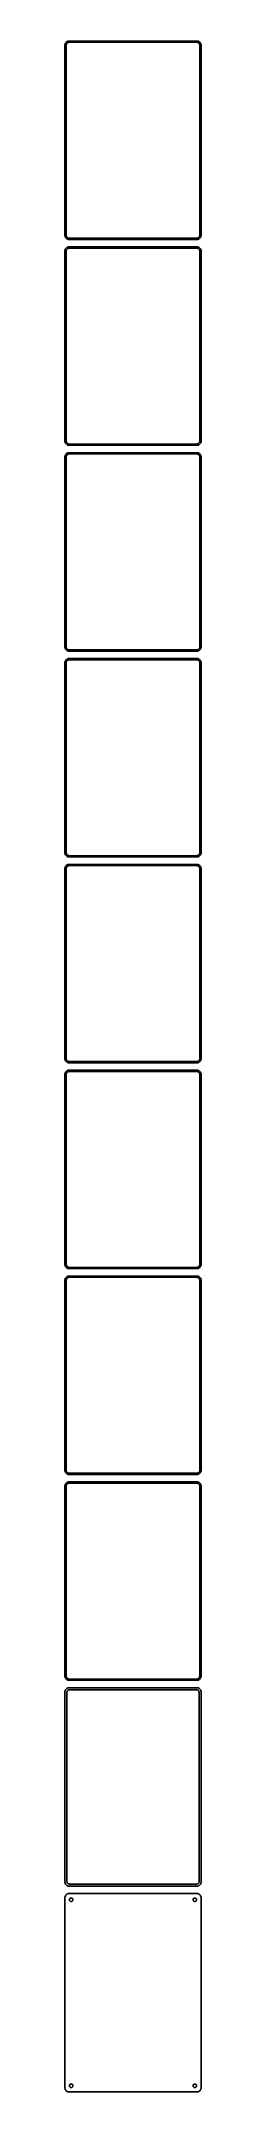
# Model space of a CAD drawing. Header units: metres. Extents: x -82 to 82, y 2370 to 4851.
import ezdxf

# ---------------------------------------------------------------- set-up
doc = ezdxf.new("R2010")
doc.units = ezdxf.units.M

msp = doc.modelspace()

# ---------------------------------------------------------------- linework, layer by layer
for p, q in [((-82.4606, 4846.63), (-82.5, 4846)), ((-82.5, 4846), (-82.5, 4616)), ((-82.3429, 4847.24), (-82.4606, 4846.63)), ((-82.1489, 4847.84), (-82.3429, 4847.24)), ((-81.8815, 4848.41), (-82.1489, 4847.84)), ((-81.5451, 4848.94), (-81.8815, 4848.41)), ((-81.1448, 4849.42), (-81.5451, 4848.94)), ((-80.6871, 4849.85), (-81.1448, 4849.42)), ((-81, 4845.5), (-80.9685, 4846)), ((-81, 4616.5), (-81, 4845.5)), ((-80.9685, 4846), (-80.8743, 4846.49)), ((-80.8743, 4846.49), (-80.7191, 4846.97)), ((-80.7191, 4846.97), (-80.5052, 4847.43)), ((-80.1791, 4850.22), (-80.6871, 4849.85)), ((-80.5052, 4847.43), (-80.2361, 4847.85)), ((-80.2361, 4847.85), (-79.9159, 4848.24)), ((-79.6289, 4850.52), (-80.1791, 4850.22)), ((-79.9159, 4848.24), (-79.5497, 4848.58)), ((-79.0451, 4850.76), (-79.6289, 4850.52)), ((-79.5497, 4848.58), (-79.1433, 4848.88)), ((-79.1433, 4848.88), (-78.7031, 4849.12)), ((-78.4369, 4850.91), (-79.0451, 4850.76)), ((-78.7031, 4849.12), (-78.2361, 4849.3)), ((-77.8139, 4850.99), (-78.4369, 4850.91)), ((-78.2361, 4849.3), (-77.7495, 4849.43)), ((77.8139, 4850.99), (-77.8139, 4850.99)), ((-77.7495, 4849.43), (-77.2512, 4849.49)), ((-77.2512, 4849.49), (77.2512, 4849.49)), ((77.2512, 4849.49), (77.7495, 4849.43)), ((77.7495, 4849.43), (78.2361, 4849.3)), ((78.4369, 4850.91), (77.8139, 4850.99)), ((78.2361, 4849.3), (78.7031, 4849.12)), ((79.0451, 4850.76), (78.4369, 4850.91)), ((78.7031, 4849.12), (79.1433, 4848.88)), ((79.6289, 4850.52), (79.0451, 4850.76)), ((79.1433, 4848.88), (79.5497, 4848.58)), ((79.5497, 4848.58), (79.9159, 4848.24)), ((80.1791, 4850.22), (79.6289, 4850.52)), ((79.9159, 4848.24), (80.2361, 4847.85)), ((80.6871, 4849.85), (80.1791, 4850.22)), ((80.2361, 4847.85), (80.5052, 4847.43)), ((80.5052, 4847.43), (80.7191, 4846.97)), ((81.1448, 4849.42), (80.6871, 4849.85)), ((80.7191, 4846.97), (80.8743, 4846.49)), ((80.8743, 4846.49), (80.9685, 4846)), ((80.9685, 4846), (81, 4845.5)), ((81, 4845.5), (81, 4616.5)), ((81.5451, 4848.94), (81.1448, 4849.42)), ((81.8815, 4848.41), (81.5451, 4848.94)), ((82.1489, 4847.84), (81.8815, 4848.41)), ((82.3429, 4847.24), (82.1489, 4847.84)), ((82.4606, 4846.63), (82.3429, 4847.24)), ((82.5, 4846), (82.4606, 4846.63)), ((82.5, 4616), (82.5, 4846)), ((-82.5, 4616), (-82.4606, 4615.37)), ((-82.4606, 4615.37), (-82.3429, 4614.76)), ((-82.3429, 4614.76), (-82.1489, 4614.16)), ((-80.9685, 4616), (-81, 4616.5)), ((-80.8743, 4615.51), (-80.9685, 4616)), ((-80.7191, 4615.03), (-80.8743, 4615.51)), ((-80.5052, 4614.57), (-80.7191, 4615.03)), ((80.7191, 4615.03), (80.5052, 4614.57)), ((80.8743, 4615.51), (80.7191, 4615.03)), ((80.9685, 4616), (80.8743, 4615.51)), ((81, 4616.5), (80.9685, 4616)), ((82.1489, 4614.16), (82.3429, 4614.76)), ((82.3429, 4614.76), (82.4606, 4615.37)), ((82.4606, 4615.37), (82.5, 4616)), ((-82.4606, 4597.63), (-82.5, 4597)), ((-82.5, 4597), (-82.5, 4367)), ((-82.3429, 4598.24), (-82.4606, 4597.63)), ((-82.1489, 4598.84), (-82.3429, 4598.24)), ((-82.1489, 4614.16), (-81.8815, 4613.59)), ((-81.8815, 4599.41), (-82.1489, 4598.84)), ((-81.8815, 4613.59), (-81.5451, 4613.06)), ((-81.5451, 4599.94), (-81.8815, 4599.41)), ((-81.5451, 4613.06), (-81.1448, 4612.58)), ((-81.1448, 4600.42), (-81.5451, 4599.94)), ((-81.1448, 4612.58), (-80.6871, 4612.15)), ((-80.6871, 4600.85), (-81.1448, 4600.42)), ((-81, 4596.5), (-80.9685, 4597)), ((-81, 4367.5), (-81, 4596.5)), ((-80.9685, 4597), (-80.8743, 4597.49)), ((-80.8743, 4597.49), (-80.7191, 4597.97)), ((-80.7191, 4597.97), (-80.5052, 4598.43)), ((-80.6871, 4612.15), (-80.1791, 4611.78)), ((-80.1791, 4601.22), (-80.6871, 4600.85)), ((-80.2361, 4614.15), (-80.5052, 4614.57)), ((-80.5052, 4598.43), (-80.2361, 4598.85)), ((-79.9159, 4613.76), (-80.2361, 4614.15)), ((-80.2361, 4598.85), (-79.9159, 4599.24)), ((-80.1791, 4611.78), (-79.6289, 4611.48)), ((-79.6289, 4601.52), (-80.1791, 4601.22)), ((-79.5497, 4613.42), (-79.9159, 4613.76)), ((-79.9159, 4599.24), (-79.5497, 4599.58)), ((-79.6289, 4611.48), (-79.0451, 4611.24)), ((-79.0451, 4601.76), (-79.6289, 4601.52)), ((-79.1433, 4613.12), (-79.5497, 4613.42)), ((-79.5497, 4599.58), (-79.1433, 4599.88)), ((-78.7031, 4612.88), (-79.1433, 4613.12)), ((-79.1433, 4599.88), (-78.7031, 4600.12)), ((-79.0451, 4611.24), (-78.4369, 4611.09)), ((-78.4369, 4601.91), (-79.0451, 4601.76)), ((-78.2361, 4612.7), (-78.7031, 4612.88)), ((-78.7031, 4600.12), (-78.2361, 4600.3)), ((-78.4369, 4611.09), (-77.8139, 4611.01)), ((-77.8139, 4601.99), (-78.4369, 4601.91)), ((-77.7495, 4612.57), (-78.2361, 4612.7)), ((-78.2361, 4600.3), (-77.7495, 4600.43)), ((-77.8139, 4611.01), (77.8139, 4611.01)), ((77.8139, 4601.99), (-77.8139, 4601.99)), ((-77.2512, 4612.51), (-77.7495, 4612.57)), ((-77.7495, 4600.43), (-77.2512, 4600.49)), ((77.2512, 4612.51), (-77.2512, 4612.51)), ((-77.2512, 4600.49), (77.2512, 4600.49)), ((77.7495, 4612.57), (77.2512, 4612.51)), ((77.2512, 4600.49), (77.7495, 4600.43)), ((78.2361, 4612.7), (77.7495, 4612.57)), ((77.7495, 4600.43), (78.2361, 4600.3)), ((77.8139, 4611.01), (78.4369, 4611.09)), ((78.4369, 4601.91), (77.8139, 4601.99)), ((78.7031, 4612.88), (78.2361, 4612.7)), ((78.2361, 4600.3), (78.7031, 4600.12)), ((78.4369, 4611.09), (79.0451, 4611.24)), ((79.0451, 4601.76), (78.4369, 4601.91)), ((79.1433, 4613.12), (78.7031, 4612.88)), ((78.7031, 4600.12), (79.1433, 4599.88)), ((79.0451, 4611.24), (79.6289, 4611.48)), ((79.6289, 4601.52), (79.0451, 4601.76)), ((79.5497, 4613.42), (79.1433, 4613.12)), ((79.1433, 4599.88), (79.5497, 4599.58)), ((79.9159, 4613.76), (79.5497, 4613.42)), ((79.5497, 4599.58), (79.9159, 4599.24)), ((79.6289, 4611.48), (80.1791, 4611.78)), ((80.1791, 4601.22), (79.6289, 4601.52)), ((80.2361, 4614.15), (79.9159, 4613.76)), ((79.9159, 4599.24), (80.2361, 4598.85)), ((80.1791, 4611.78), (80.6871, 4612.15)), ((80.6871, 4600.85), (80.1791, 4601.22)), ((80.5052, 4614.57), (80.2361, 4614.15)), ((80.2361, 4598.85), (80.5052, 4598.43)), ((80.5052, 4598.43), (80.7191, 4597.97)), ((80.6871, 4612.15), (81.1448, 4612.58)), ((81.1448, 4600.42), (80.6871, 4600.85)), ((80.7191, 4597.97), (80.8743, 4597.49)), ((80.8743, 4597.49), (80.9685, 4597)), ((80.9685, 4597), (81, 4596.5)), ((81, 4596.5), (81, 4367.5)), ((81.1448, 4612.58), (81.5451, 4613.06)), ((81.5451, 4599.94), (81.1448, 4600.42)), ((81.5451, 4613.06), (81.8815, 4613.59)), ((81.8815, 4599.41), (81.5451, 4599.94)), ((81.8815, 4613.59), (82.1489, 4614.16)), ((82.1489, 4598.84), (81.8815, 4599.41)), ((82.3429, 4598.24), (82.1489, 4598.84)), ((82.4606, 4597.63), (82.3429, 4598.24)), ((82.5, 4597), (82.4606, 4597.63)), ((82.5, 4367), (82.5, 4597)), ((-82.5, 4367), (-82.4606, 4366.37)), ((-80.9685, 4367), (-81, 4367.5)), ((-80.8743, 4366.51), (-80.9685, 4367)), ((80.9685, 4367), (80.8743, 4366.51)), ((81, 4367.5), (80.9685, 4367)), ((82.4606, 4366.37), (82.5, 4367)), ((-82.4606, 4348.63), (-82.5, 4348)), ((-82.5, 4348), (-82.5, 4118)), ((-82.4606, 4366.37), (-82.3429, 4365.76)), ((-82.3429, 4349.24), (-82.4606, 4348.63)), ((-82.3429, 4365.76), (-82.1489, 4365.16)), ((-82.1489, 4349.84), (-82.3429, 4349.24)), ((-82.1489, 4365.16), (-81.8815, 4364.59)), ((-81.8815, 4350.41), (-82.1489, 4349.84)), ((-81.8815, 4364.59), (-81.5451, 4364.06)), ((-81.5451, 4350.94), (-81.8815, 4350.41)), ((-81.5451, 4364.06), (-81.1448, 4363.58)), ((-81.1448, 4351.42), (-81.5451, 4350.94)), ((-81.1448, 4363.58), (-80.6871, 4363.15)), ((-80.6871, 4351.85), (-81.1448, 4351.42)), ((-81, 4347.5), (-80.9685, 4348)), ((-81, 4118.5), (-81, 4347.5)), ((-80.9685, 4348), (-80.8743, 4348.49)), ((-80.7191, 4366.03), (-80.8743, 4366.51)), ((-80.8743, 4348.49), (-80.7191, 4348.97)), ((-80.5052, 4365.57), (-80.7191, 4366.03)), ((-80.7191, 4348.97), (-80.5052, 4349.43)), ((-80.6871, 4363.15), (-80.1791, 4362.78)), ((-80.1791, 4352.22), (-80.6871, 4351.85)), ((-80.2361, 4365.15), (-80.5052, 4365.57)), ((-80.5052, 4349.43), (-80.2361, 4349.85)), ((-79.9159, 4364.76), (-80.2361, 4365.15)), ((-80.2361, 4349.85), (-79.9159, 4350.24)), ((-80.1791, 4362.78), (-79.6289, 4362.48)), ((-79.6289, 4352.52), (-80.1791, 4352.22)), ((-79.5497, 4364.42), (-79.9159, 4364.76)), ((-79.9159, 4350.24), (-79.5497, 4350.58)), ((-79.6289, 4362.48), (-79.0451, 4362.24)), ((-79.0451, 4352.76), (-79.6289, 4352.52)), ((-79.1433, 4364.12), (-79.5497, 4364.42)), ((-79.5497, 4350.58), (-79.1433, 4350.88)), ((-78.7031, 4363.88), (-79.1433, 4364.12)), ((-79.1433, 4350.88), (-78.7031, 4351.12)), ((-79.0451, 4362.24), (-78.4369, 4362.09)), ((-78.4369, 4352.91), (-79.0451, 4352.76)), ((-78.2361, 4363.7), (-78.7031, 4363.88)), ((-78.7031, 4351.12), (-78.2361, 4351.3)), ((-78.4369, 4362.09), (-77.8139, 4362.01)), ((-77.8139, 4352.99), (-78.4369, 4352.91)), ((-77.7495, 4363.57), (-78.2361, 4363.7)), ((-78.2361, 4351.3), (-77.7495, 4351.43)), ((-77.8139, 4362.01), (77.8139, 4362.01)), ((77.8139, 4352.99), (-77.8139, 4352.99)), ((-77.2512, 4363.51), (-77.7495, 4363.57)), ((-77.7495, 4351.43), (-77.2512, 4351.49)), ((77.2512, 4363.51), (-77.2512, 4363.51)), ((-77.2512, 4351.49), (77.2512, 4351.49)), ((77.7495, 4363.57), (77.2512, 4363.51)), ((77.2512, 4351.49), (77.7495, 4351.43)), ((78.2361, 4363.7), (77.7495, 4363.57)), ((77.7495, 4351.43), (78.2361, 4351.3)), ((77.8139, 4362.01), (78.4369, 4362.09)), ((78.4369, 4352.91), (77.8139, 4352.99)), ((78.7031, 4363.88), (78.2361, 4363.7)), ((78.2361, 4351.3), (78.7031, 4351.12)), ((78.4369, 4362.09), (79.0451, 4362.24)), ((79.0451, 4352.76), (78.4369, 4352.91)), ((79.1433, 4364.12), (78.7031, 4363.88)), ((78.7031, 4351.12), (79.1433, 4350.88)), ((79.0451, 4362.24), (79.6289, 4362.48)), ((79.6289, 4352.52), (79.0451, 4352.76)), ((79.5497, 4364.42), (79.1433, 4364.12)), ((79.1433, 4350.88), (79.5497, 4350.58)), ((79.9159, 4364.76), (79.5497, 4364.42)), ((79.5497, 4350.58), (79.9159, 4350.24)), ((79.6289, 4362.48), (80.1791, 4362.78)), ((80.1791, 4352.22), (79.6289, 4352.52)), ((80.2361, 4365.15), (79.9159, 4364.76)), ((79.9159, 4350.24), (80.2361, 4349.85)), ((80.1791, 4362.78), (80.6871, 4363.15)), ((80.6871, 4351.85), (80.1791, 4352.22)), ((80.5052, 4365.57), (80.2361, 4365.15)), ((80.2361, 4349.85), (80.5052, 4349.43)), ((80.7191, 4366.03), (80.5052, 4365.57)), ((80.5052, 4349.43), (80.7191, 4348.97)), ((80.6871, 4363.15), (81.1448, 4363.58)), ((81.1448, 4351.42), (80.6871, 4351.85)), ((80.8743, 4366.51), (80.7191, 4366.03)), ((80.7191, 4348.97), (80.8743, 4348.49)), ((80.8743, 4348.49), (80.9685, 4348)), ((80.9685, 4348), (81, 4347.5)), ((81, 4347.5), (81, 4118.5)), ((81.1448, 4363.58), (81.5451, 4364.06)), ((81.5451, 4350.94), (81.1448, 4351.42)), ((81.5451, 4364.06), (81.8815, 4364.59)), ((81.8815, 4350.41), (81.5451, 4350.94)), ((81.8815, 4364.59), (82.1489, 4365.16)), ((82.1489, 4349.84), (81.8815, 4350.41)), ((82.1489, 4365.16), (82.3429, 4365.76)), ((82.3429, 4349.24), (82.1489, 4349.84)), ((82.3429, 4365.76), (82.4606, 4366.37)), ((82.4606, 4348.63), (82.3429, 4349.24)), ((82.5, 4348), (82.4606, 4348.63)), ((82.5, 4118), (82.5, 4348)), ((-80.9685, 4118), (-81, 4118.5)), ((81, 4118.5), (80.9685, 4118)), ((-82.5, 4118), (-82.4606, 4117.37)), ((-82.4606, 4099.63), (-82.5, 4099)), ((-82.5, 4099), (-82.5, 3869)), ((-82.4606, 4117.37), (-82.3429, 4116.76)), ((-82.3429, 4100.24), (-82.4606, 4099.63)), ((-82.3429, 4116.76), (-82.1489, 4116.16)), ((-82.1489, 4100.84), (-82.3429, 4100.24)), ((-82.1489, 4116.16), (-81.8815, 4115.59)), ((-81.8815, 4101.41), (-82.1489, 4100.84)), ((-81.8815, 4115.59), (-81.5451, 4115.06)), ((-81.5451, 4101.94), (-81.8815, 4101.41)), ((-81.5451, 4115.06), (-81.1448, 4114.58)), ((-81.1448, 4102.42), (-81.5451, 4101.94)), ((-81.1448, 4114.58), (-80.6871, 4114.15)), ((-80.6871, 4102.85), (-81.1448, 4102.42)), ((-81, 4098.5), (-80.9685, 4099)), ((-81, 3869.5), (-81, 4098.5)), ((-80.8743, 4117.51), (-80.9685, 4118)), ((-80.9685, 4099), (-80.8743, 4099.49)), ((-80.7191, 4117.03), (-80.8743, 4117.51)), ((-80.8743, 4099.49), (-80.7191, 4099.97)), ((-80.5052, 4116.57), (-80.7191, 4117.03)), ((-80.7191, 4099.97), (-80.5052, 4100.43)), ((-80.6871, 4114.15), (-80.1791, 4113.78)), ((-80.1791, 4103.22), (-80.6871, 4102.85)), ((-80.2361, 4116.15), (-80.5052, 4116.57)), ((-80.5052, 4100.43), (-80.2361, 4100.85)), ((-79.9159, 4115.76), (-80.2361, 4116.15)), ((-80.2361, 4100.85), (-79.9159, 4101.24)), ((-80.1791, 4113.78), (-79.6289, 4113.48)), ((-79.6289, 4103.52), (-80.1791, 4103.22)), ((-79.5497, 4115.42), (-79.9159, 4115.76)), ((-79.9159, 4101.24), (-79.5497, 4101.58)), ((-79.6289, 4113.48), (-79.0451, 4113.24)), ((-79.0451, 4103.76), (-79.6289, 4103.52)), ((-79.1433, 4115.12), (-79.5497, 4115.42)), ((-79.5497, 4101.58), (-79.1433, 4101.88)), ((-78.7031, 4114.88), (-79.1433, 4115.12)), ((-79.1433, 4101.88), (-78.7031, 4102.12)), ((-79.0451, 4113.24), (-78.4369, 4113.09)), ((-78.4369, 4103.91), (-79.0451, 4103.76)), ((-78.2361, 4114.7), (-78.7031, 4114.88)), ((-78.7031, 4102.12), (-78.2361, 4102.3)), ((-78.4369, 4113.09), (-77.8139, 4113.01)), ((-77.8139, 4103.99), (-78.4369, 4103.91)), ((-77.7495, 4114.57), (-78.2361, 4114.7)), ((-78.2361, 4102.3), (-77.7495, 4102.43)), ((-77.8139, 4113.01), (77.8139, 4113.01)), ((77.8139, 4103.99), (-77.8139, 4103.99)), ((-77.2512, 4114.51), (-77.7495, 4114.57)), ((-77.7495, 4102.43), (-77.2512, 4102.49)), ((77.2512, 4114.51), (-77.2512, 4114.51)), ((-77.2512, 4102.49), (77.2512, 4102.49)), ((77.7495, 4114.57), (77.2512, 4114.51)), ((77.2512, 4102.49), (77.7495, 4102.43)), ((78.2361, 4114.7), (77.7495, 4114.57)), ((77.7495, 4102.43), (78.2361, 4102.3)), ((77.8139, 4113.01), (78.4369, 4113.09)), ((78.4369, 4103.91), (77.8139, 4103.99)), ((78.7031, 4114.88), (78.2361, 4114.7)), ((78.2361, 4102.3), (78.7031, 4102.12)), ((78.4369, 4113.09), (79.0451, 4113.24)), ((79.0451, 4103.76), (78.4369, 4103.91)), ((79.1433, 4115.12), (78.7031, 4114.88)), ((78.7031, 4102.12), (79.1433, 4101.88)), ((79.0451, 4113.24), (79.6289, 4113.48)), ((79.6289, 4103.52), (79.0451, 4103.76)), ((79.5497, 4115.42), (79.1433, 4115.12)), ((79.1433, 4101.88), (79.5497, 4101.58)), ((79.9159, 4115.76), (79.5497, 4115.42)), ((79.5497, 4101.58), (79.9159, 4101.24)), ((79.6289, 4113.48), (80.1791, 4113.78)), ((80.1791, 4103.22), (79.6289, 4103.52)), ((80.2361, 4116.15), (79.9159, 4115.76)), ((79.9159, 4101.24), (80.2361, 4100.85)), ((80.1791, 4113.78), (80.6871, 4114.15)), ((80.6871, 4102.85), (80.1791, 4103.22)), ((80.5052, 4116.57), (80.2361, 4116.15)), ((80.2361, 4100.85), (80.5052, 4100.43)), ((80.7191, 4117.03), (80.5052, 4116.57)), ((80.5052, 4100.43), (80.7191, 4099.97)), ((80.6871, 4114.15), (81.1448, 4114.58)), ((81.1448, 4102.42), (80.6871, 4102.85)), ((80.8743, 4117.51), (80.7191, 4117.03)), ((80.7191, 4099.97), (80.8743, 4099.49)), ((80.9685, 4118), (80.8743, 4117.51)), ((80.8743, 4099.49), (80.9685, 4099)), ((80.9685, 4099), (81, 4098.5)), ((81, 4098.5), (81, 3869.5)), ((81.1448, 4114.58), (81.5451, 4115.06)), ((81.5451, 4101.94), (81.1448, 4102.42)), ((81.5451, 4115.06), (81.8815, 4115.59)), ((81.8815, 4101.41), (81.5451, 4101.94)), ((81.8815, 4115.59), (82.1489, 4116.16)), ((82.1489, 4100.84), (81.8815, 4101.41)), ((82.1489, 4116.16), (82.3429, 4116.76)), ((82.3429, 4100.24), (82.1489, 4100.84)), ((82.3429, 4116.76), (82.4606, 4117.37)), ((82.4606, 4099.63), (82.3429, 4100.24)), ((82.4606, 4117.37), (82.5, 4118)), ((82.5, 4099), (82.4606, 4099.63)), ((82.5, 3869), (82.5, 4099)), ((-82.5, 3869), (-82.4606, 3868.37)), ((-82.4606, 3850.63), (-82.5, 3850)), ((-82.5, 3850), (-82.5, 3620)), ((-82.4606, 3868.37), (-82.3429, 3867.76)), ((-82.3429, 3851.24), (-82.4606, 3850.63)), ((-82.3429, 3867.76), (-82.1489, 3867.16)), ((-82.1489, 3851.84), (-82.3429, 3851.24)), ((-82.1489, 3867.16), (-81.8815, 3866.59)), ((-81.8815, 3852.41), (-82.1489, 3851.84)), ((-81.8815, 3866.59), (-81.5451, 3866.06)), ((-81.5451, 3852.94), (-81.8815, 3852.41)), ((-81.5451, 3866.06), (-81.1448, 3865.58)), ((-81.1448, 3853.42), (-81.5451, 3852.94)), ((-81.1448, 3865.58), (-80.6871, 3865.15)), ((-80.6871, 3853.85), (-81.1448, 3853.42)), ((-80.9685, 3869), (-81, 3869.5)), ((-81, 3849.5), (-80.9685, 3850)), ((-81, 3620.5), (-81, 3849.5)), ((-80.8743, 3868.51), (-80.9685, 3869)), ((-80.9685, 3850), (-80.8743, 3850.49)), ((-80.7191, 3868.03), (-80.8743, 3868.51)), ((-80.8743, 3850.49), (-80.7191, 3850.97)), ((-80.5052, 3867.57), (-80.7191, 3868.03)), ((-80.7191, 3850.97), (-80.5052, 3851.43)), ((-80.6871, 3865.15), (-80.1791, 3864.78)), ((-80.1791, 3854.22), (-80.6871, 3853.85)), ((-80.2361, 3867.15), (-80.5052, 3867.57)), ((-80.5052, 3851.43), (-80.2361, 3851.85)), ((-79.9159, 3866.76), (-80.2361, 3867.15)), ((-80.2361, 3851.85), (-79.9159, 3852.24)), ((-80.1791, 3864.78), (-79.6289, 3864.48)), ((-79.6289, 3854.52), (-80.1791, 3854.22)), ((-79.5497, 3866.42), (-79.9159, 3866.76)), ((-79.9159, 3852.24), (-79.5497, 3852.58)), ((-79.6289, 3864.48), (-79.0451, 3864.24)), ((-79.0451, 3854.76), (-79.6289, 3854.52)), ((-79.1433, 3866.12), (-79.5497, 3866.42)), ((-79.5497, 3852.58), (-79.1433, 3852.88)), ((-78.7031, 3865.88), (-79.1433, 3866.12)), ((-79.1433, 3852.88), (-78.7031, 3853.12)), ((-79.0451, 3864.24), (-78.4369, 3864.09)), ((-78.4369, 3854.91), (-79.0451, 3854.76)), ((-78.2361, 3865.7), (-78.7031, 3865.88)), ((-78.7031, 3853.12), (-78.2361, 3853.3)), ((-78.4369, 3864.09), (-77.8139, 3864.01)), ((-77.8139, 3854.99), (-78.4369, 3854.91)), ((-77.7495, 3865.57), (-78.2361, 3865.7)), ((-78.2361, 3853.3), (-77.7495, 3853.43)), ((-77.8139, 3864.01), (77.8139, 3864.01)), ((77.8139, 3854.99), (-77.8139, 3854.99)), ((-77.2512, 3865.51), (-77.7495, 3865.57)), ((-77.7495, 3853.43), (-77.2512, 3853.49)), ((77.2512, 3865.51), (-77.2512, 3865.51)), ((-77.2512, 3853.49), (77.2512, 3853.49)), ((77.7495, 3865.57), (77.2512, 3865.51)), ((77.2512, 3853.49), (77.7495, 3853.43)), ((78.2361, 3865.7), (77.7495, 3865.57)), ((77.7495, 3853.43), (78.2361, 3853.3)), ((77.8139, 3864.01), (78.4369, 3864.09)), ((78.4369, 3854.91), (77.8139, 3854.99)), ((78.7031, 3865.88), (78.2361, 3865.7)), ((78.2361, 3853.3), (78.7031, 3853.12)), ((78.4369, 3864.09), (79.0451, 3864.24)), ((79.0451, 3854.76), (78.4369, 3854.91)), ((79.1433, 3866.12), (78.7031, 3865.88)), ((78.7031, 3853.12), (79.1433, 3852.88)), ((79.0451, 3864.24), (79.6289, 3864.48)), ((79.6289, 3854.52), (79.0451, 3854.76)), ((79.5497, 3866.42), (79.1433, 3866.12)), ((79.1433, 3852.88), (79.5497, 3852.58)), ((79.9159, 3866.76), (79.5497, 3866.42)), ((79.5497, 3852.58), (79.9159, 3852.24)), ((79.6289, 3864.48), (80.1791, 3864.78)), ((80.1791, 3854.22), (79.6289, 3854.52)), ((80.2361, 3867.15), (79.9159, 3866.76)), ((79.9159, 3852.24), (80.2361, 3851.85)), ((80.1791, 3864.78), (80.6871, 3865.15)), ((80.6871, 3853.85), (80.1791, 3854.22)), ((80.5052, 3867.57), (80.2361, 3867.15)), ((80.2361, 3851.85), (80.5052, 3851.43)), ((80.7191, 3868.03), (80.5052, 3867.57)), ((80.5052, 3851.43), (80.7191, 3850.97)), ((80.6871, 3865.15), (81.1448, 3865.58)), ((81.1448, 3853.42), (80.6871, 3853.85)), ((80.8743, 3868.51), (80.7191, 3868.03)), ((80.7191, 3850.97), (80.8743, 3850.49)), ((80.9685, 3869), (80.8743, 3868.51)), ((80.8743, 3850.49), (80.9685, 3850)), ((81, 3869.5), (80.9685, 3869)), ((80.9685, 3850), (81, 3849.5)), ((81, 3849.5), (81, 3620.5)), ((81.1448, 3865.58), (81.5451, 3866.06)), ((81.5451, 3852.94), (81.1448, 3853.42)), ((81.5451, 3866.06), (81.8815, 3866.59)), ((81.8815, 3852.41), (81.5451, 3852.94)), ((81.8815, 3866.59), (82.1489, 3867.16)), ((82.1489, 3851.84), (81.8815, 3852.41)), ((82.1489, 3867.16), (82.3429, 3867.76)), ((82.3429, 3851.24), (82.1489, 3851.84)), ((82.3429, 3867.76), (82.4606, 3868.37)), ((82.4606, 3850.63), (82.3429, 3851.24)), ((82.4606, 3868.37), (82.5, 3869)), ((82.5, 3850), (82.4606, 3850.63)), ((82.5, 3620), (82.5, 3850)), ((-82.5, 3620), (-82.4606, 3619.37)), ((-82.4606, 3601.63), (-82.5, 3601)), ((-82.5, 3601), (-82.5, 3371)), ((-82.4606, 3619.37), (-82.3429, 3618.76)), ((-82.3429, 3602.24), (-82.4606, 3601.63)), ((-82.3429, 3618.76), (-82.1489, 3618.16)), ((-82.1489, 3602.84), (-82.3429, 3602.24)), ((-82.1489, 3618.16), (-81.8815, 3617.59)), ((-81.8815, 3603.41), (-82.1489, 3602.84)), ((-81.8815, 3617.59), (-81.5451, 3617.06)), ((-81.5451, 3603.94), (-81.8815, 3603.41)), ((-81.5451, 3617.06), (-81.1448, 3616.58)), ((-81.1448, 3604.42), (-81.5451, 3603.94)), ((-81.1448, 3616.58), (-80.6871, 3616.15)), ((-80.6871, 3604.85), (-81.1448, 3604.42)), ((-80.9685, 3620), (-81, 3620.5)), ((-81, 3600.5), (-80.9685, 3601)), ((-81, 3371.5), (-81, 3600.5)), ((-80.8743, 3619.51), (-80.9685, 3620)), ((-80.9685, 3601), (-80.8743, 3601.49)), ((-80.7191, 3619.03), (-80.8743, 3619.51)), ((-80.8743, 3601.49), (-80.7191, 3601.97)), ((-80.5052, 3618.57), (-80.7191, 3619.03)), ((-80.7191, 3601.97), (-80.5052, 3602.43)), ((-80.6871, 3616.15), (-80.1791, 3615.78)), ((-80.1791, 3605.22), (-80.6871, 3604.85)), ((-80.2361, 3618.15), (-80.5052, 3618.57)), ((-80.5052, 3602.43), (-80.2361, 3602.85)), ((-79.9159, 3617.76), (-80.2361, 3618.15)), ((-80.2361, 3602.85), (-79.9159, 3603.24)), ((-80.1791, 3615.78), (-79.6289, 3615.48)), ((-79.6289, 3605.52), (-80.1791, 3605.22)), ((-79.5497, 3617.42), (-79.9159, 3617.76)), ((-79.9159, 3603.24), (-79.5497, 3603.58)), ((-79.6289, 3615.48), (-79.0451, 3615.24)), ((-79.0451, 3605.76), (-79.6289, 3605.52)), ((-79.1433, 3617.12), (-79.5497, 3617.42)), ((-79.5497, 3603.58), (-79.1433, 3603.88)), ((-78.7031, 3616.88), (-79.1433, 3617.12)), ((-79.1433, 3603.88), (-78.7031, 3604.12)), ((-79.0451, 3615.24), (-78.4369, 3615.09)), ((-78.4369, 3605.91), (-79.0451, 3605.76)), ((-78.2361, 3616.7), (-78.7031, 3616.88)), ((-78.7031, 3604.12), (-78.2361, 3604.3)), ((-78.4369, 3615.09), (-77.8139, 3615.01)), ((-77.8139, 3605.99), (-78.4369, 3605.91)), ((-77.7495, 3616.57), (-78.2361, 3616.7)), ((-78.2361, 3604.3), (-77.7495, 3604.43)), ((-77.8139, 3615.01), (77.8139, 3615.01)), ((77.8139, 3605.99), (-77.8139, 3605.99)), ((-77.2512, 3616.51), (-77.7495, 3616.57)), ((-77.7495, 3604.43), (-77.2512, 3604.49)), ((77.2512, 3616.51), (-77.2512, 3616.51)), ((-77.2512, 3604.49), (77.2512, 3604.49)), ((77.7495, 3616.57), (77.2512, 3616.51)), ((77.2512, 3604.49), (77.7495, 3604.43)), ((78.2361, 3616.7), (77.7495, 3616.57)), ((77.7495, 3604.43), (78.2361, 3604.3)), ((77.8139, 3615.01), (78.4369, 3615.09)), ((78.4369, 3605.91), (77.8139, 3605.99)), ((78.7031, 3616.88), (78.2361, 3616.7)), ((78.2361, 3604.3), (78.7031, 3604.12)), ((78.4369, 3615.09), (79.0451, 3615.24)), ((79.0451, 3605.76), (78.4369, 3605.91)), ((79.1433, 3617.12), (78.7031, 3616.88)), ((78.7031, 3604.12), (79.1433, 3603.88)), ((79.0451, 3615.24), (79.6289, 3615.48)), ((79.6289, 3605.52), (79.0451, 3605.76)), ((79.5497, 3617.42), (79.1433, 3617.12)), ((79.1433, 3603.88), (79.5497, 3603.58)), ((79.9159, 3617.76), (79.5497, 3617.42)), ((79.5497, 3603.58), (79.9159, 3603.24)), ((79.6289, 3615.48), (80.1791, 3615.78)), ((80.1791, 3605.22), (79.6289, 3605.52)), ((80.2361, 3618.15), (79.9159, 3617.76)), ((79.9159, 3603.24), (80.2361, 3602.85)), ((80.1791, 3615.78), (80.6871, 3616.15)), ((80.6871, 3604.85), (80.1791, 3605.22)), ((80.5052, 3618.57), (80.2361, 3618.15)), ((80.2361, 3602.85), (80.5052, 3602.43)), ((80.7191, 3619.03), (80.5052, 3618.57)), ((80.5052, 3602.43), (80.7191, 3601.97)), ((80.6871, 3616.15), (81.1448, 3616.58)), ((81.1448, 3604.42), (80.6871, 3604.85)), ((80.8743, 3619.51), (80.7191, 3619.03)), ((80.7191, 3601.97), (80.8743, 3601.49)), ((80.9685, 3620), (80.8743, 3619.51)), ((80.8743, 3601.49), (80.9685, 3601)), ((81, 3620.5), (80.9685, 3620)), ((80.9685, 3601), (81, 3600.5)), ((81, 3600.5), (81, 3371.5)), ((81.1448, 3616.58), (81.5451, 3617.06)), ((81.5451, 3603.94), (81.1448, 3604.42)), ((81.5451, 3617.06), (81.8815, 3617.59)), ((81.8815, 3603.41), (81.5451, 3603.94)), ((81.8815, 3617.59), (82.1489, 3618.16)), ((82.1489, 3602.84), (81.8815, 3603.41)), ((82.1489, 3618.16), (82.3429, 3618.76)), ((82.3429, 3602.24), (82.1489, 3602.84)), ((82.3429, 3618.76), (82.4606, 3619.37)), ((82.4606, 3601.63), (82.3429, 3602.24)), ((82.4606, 3619.37), (82.5, 3620)), ((82.5, 3601), (82.4606, 3601.63)), ((82.5, 3371), (82.5, 3601)), ((-82.5, 3371), (-82.4606, 3370.37)), ((-82.4606, 3352.63), (-82.5, 3352)), ((-82.5, 3352), (-82.5, 3122)), ((-82.4606, 3370.37), (-82.3429, 3369.76)), ((-82.3429, 3353.24), (-82.4606, 3352.63)), ((-82.3429, 3369.76), (-82.1489, 3369.16)), ((-82.1489, 3353.84), (-82.3429, 3353.24)), ((-82.1489, 3369.16), (-81.8815, 3368.59)), ((-81.8815, 3354.41), (-82.1489, 3353.84)), ((-81.8815, 3368.59), (-81.5451, 3368.06)), ((-81.5451, 3354.94), (-81.8815, 3354.41)), ((-81.5451, 3368.06), (-81.1448, 3367.58)), ((-81.1448, 3355.42), (-81.5451, 3354.94)), ((-81.1448, 3367.58), (-80.6871, 3367.15)), ((-80.6871, 3355.85), (-81.1448, 3355.42)), ((-80.9685, 3371), (-81, 3371.5)), ((-81, 3351.5), (-80.9685, 3352)), ((-81, 3122.5), (-81, 3351.5)), ((-80.8743, 3370.51), (-80.9685, 3371)), ((-80.9685, 3352), (-80.8743, 3352.49)), ((-80.7191, 3370.03), (-80.8743, 3370.51)), ((-80.8743, 3352.49), (-80.7191, 3352.97)), ((-80.5052, 3369.57), (-80.7191, 3370.03)), ((-80.7191, 3352.97), (-80.5052, 3353.43)), ((-80.6871, 3367.15), (-80.1791, 3366.78)), ((-80.1791, 3356.22), (-80.6871, 3355.85)), ((-80.2361, 3369.15), (-80.5052, 3369.57)), ((-80.5052, 3353.43), (-80.2361, 3353.85)), ((-79.9159, 3368.76), (-80.2361, 3369.15)), ((-80.2361, 3353.85), (-79.9159, 3354.24)), ((-80.1791, 3366.78), (-79.6289, 3366.48)), ((-79.6289, 3356.52), (-80.1791, 3356.22)), ((-79.5497, 3368.42), (-79.9159, 3368.76)), ((-79.9159, 3354.24), (-79.5497, 3354.58)), ((-79.6289, 3366.48), (-79.0451, 3366.24)), ((-79.0451, 3356.76), (-79.6289, 3356.52)), ((-79.1433, 3368.12), (-79.5497, 3368.42)), ((-79.5497, 3354.58), (-79.1433, 3354.88)), ((-78.7031, 3367.88), (-79.1433, 3368.12)), ((-79.1433, 3354.88), (-78.7031, 3355.12)), ((-79.0451, 3366.24), (-78.4369, 3366.09)), ((-78.4369, 3356.91), (-79.0451, 3356.76)), ((-78.2361, 3367.7), (-78.7031, 3367.88)), ((-78.7031, 3355.12), (-78.2361, 3355.3)), ((-78.4369, 3366.09), (-77.8139, 3366.01)), ((-77.8139, 3356.99), (-78.4369, 3356.91)), ((-77.7495, 3367.57), (-78.2361, 3367.7)), ((-78.2361, 3355.3), (-77.7495, 3355.43)), ((-77.8139, 3366.01), (77.8139, 3366.01)), ((77.8139, 3356.99), (-77.8139, 3356.99)), ((-77.2512, 3367.51), (-77.7495, 3367.57)), ((-77.7495, 3355.43), (-77.2512, 3355.49)), ((77.2512, 3367.51), (-77.2512, 3367.51)), ((-77.2512, 3355.49), (77.2512, 3355.49)), ((77.7495, 3367.57), (77.2512, 3367.51)), ((77.2512, 3355.49), (77.7495, 3355.43)), ((78.2361, 3367.7), (77.7495, 3367.57)), ((77.7495, 3355.43), (78.2361, 3355.3)), ((77.8139, 3366.01), (78.4369, 3366.09)), ((78.4369, 3356.91), (77.8139, 3356.99)), ((78.7031, 3367.88), (78.2361, 3367.7)), ((78.2361, 3355.3), (78.7031, 3355.12)), ((78.4369, 3366.09), (79.0451, 3366.24)), ((79.0451, 3356.76), (78.4369, 3356.91)), ((79.1433, 3368.12), (78.7031, 3367.88)), ((78.7031, 3355.12), (79.1433, 3354.88)), ((79.0451, 3366.24), (79.6289, 3366.48)), ((79.6289, 3356.52), (79.0451, 3356.76)), ((79.5497, 3368.42), (79.1433, 3368.12)), ((79.1433, 3354.88), (79.5497, 3354.58)), ((79.9159, 3368.76), (79.5497, 3368.42)), ((79.5497, 3354.58), (79.9159, 3354.24)), ((79.6289, 3366.48), (80.1791, 3366.78)), ((80.1791, 3356.22), (79.6289, 3356.52)), ((80.2361, 3369.15), (79.9159, 3368.76)), ((79.9159, 3354.24), (80.2361, 3353.85)), ((80.1791, 3366.78), (80.6871, 3367.15)), ((80.6871, 3355.85), (80.1791, 3356.22)), ((80.5052, 3369.57), (80.2361, 3369.15)), ((80.2361, 3353.85), (80.5052, 3353.43)), ((80.7191, 3370.03), (80.5052, 3369.57)), ((80.5052, 3353.43), (80.7191, 3352.97)), ((80.6871, 3367.15), (81.1448, 3367.58)), ((81.1448, 3355.42), (80.6871, 3355.85)), ((80.8743, 3370.51), (80.7191, 3370.03)), ((80.7191, 3352.97), (80.8743, 3352.49)), ((80.9685, 3371), (80.8743, 3370.51)), ((80.8743, 3352.49), (80.9685, 3352)), ((81, 3371.5), (80.9685, 3371)), ((80.9685, 3352), (81, 3351.5)), ((81, 3351.5), (81, 3122.5)), ((81.1448, 3367.58), (81.5451, 3368.06)), ((81.5451, 3354.94), (81.1448, 3355.42)), ((81.5451, 3368.06), (81.8815, 3368.59)), ((81.8815, 3354.41), (81.5451, 3354.94)), ((81.8815, 3368.59), (82.1489, 3369.16)), ((82.1489, 3353.84), (81.8815, 3354.41)), ((82.1489, 3369.16), (82.3429, 3369.76)), ((82.3429, 3353.24), (82.1489, 3353.84)), ((82.3429, 3369.76), (82.4606, 3370.37)), ((82.4606, 3352.63), (82.3429, 3353.24)), ((82.4606, 3370.37), (82.5, 3371)), ((82.5, 3352), (82.4606, 3352.63)), ((82.5, 3122), (82.5, 3352)), ((-82.5, 3122), (-82.4606, 3121.37)), ((-82.4606, 3103.63), (-82.5, 3103)), ((-82.5, 3103), (-82.5, 2873)), ((-82.4606, 3121.37), (-82.3429, 3120.76)), ((-82.3429, 3104.24), (-82.4606, 3103.63)), ((-82.3429, 3120.76), (-82.1489, 3120.16)), ((-82.1489, 3104.84), (-82.3429, 3104.24)), ((-82.1489, 3120.16), (-81.8815, 3119.59)), ((-81.8815, 3105.41), (-82.1489, 3104.84)), ((-81.8815, 3119.59), (-81.5451, 3119.06)), ((-81.5451, 3105.94), (-81.8815, 3105.41)), ((-81.5451, 3119.06), (-81.1448, 3118.58)), ((-81.1448, 3106.42), (-81.5451, 3105.94)), ((-81.1448, 3118.58), (-80.6871, 3118.15)), ((-80.6871, 3106.85), (-81.1448, 3106.42)), ((-80.9685, 3122), (-81, 3122.5)), ((-81, 3102.5), (-80.9685, 3103)), ((-81, 2873.5), (-81, 3102.5)), ((-80.8743, 3121.51), (-80.9685, 3122)), ((-80.9685, 3103), (-80.8743, 3103.49)), ((-80.7191, 3121.03), (-80.8743, 3121.51)), ((-80.8743, 3103.49), (-80.7191, 3103.97)), ((-80.5052, 3120.57), (-80.7191, 3121.03)), ((-80.7191, 3103.97), (-80.5052, 3104.43)), ((-80.6871, 3118.15), (-80.1791, 3117.78)), ((-80.1791, 3107.22), (-80.6871, 3106.85)), ((-80.2361, 3120.15), (-80.5052, 3120.57)), ((-80.5052, 3104.43), (-80.2361, 3104.85)), ((-79.9159, 3119.76), (-80.2361, 3120.15)), ((-80.2361, 3104.85), (-79.9159, 3105.24)), ((-80.1791, 3117.78), (-79.6289, 3117.48)), ((-79.6289, 3107.52), (-80.1791, 3107.22)), ((-79.5497, 3119.42), (-79.9159, 3119.76)), ((-79.9159, 3105.24), (-79.5497, 3105.58)), ((-79.6289, 3117.48), (-79.0451, 3117.24)), ((-79.0451, 3107.76), (-79.6289, 3107.52)), ((-79.1433, 3119.12), (-79.5497, 3119.42)), ((-79.5497, 3105.58), (-79.1433, 3105.88)), ((-78.7031, 3118.88), (-79.1433, 3119.12)), ((-79.1433, 3105.88), (-78.7031, 3106.12)), ((-79.0451, 3117.24), (-78.4369, 3117.09)), ((-78.4369, 3107.91), (-79.0451, 3107.76)), ((-78.2361, 3118.7), (-78.7031, 3118.88)), ((-78.7031, 3106.12), (-78.2361, 3106.3)), ((-78.4369, 3117.09), (-77.8139, 3117.01)), ((-77.8139, 3107.99), (-78.4369, 3107.91)), ((-77.7495, 3118.57), (-78.2361, 3118.7)), ((-78.2361, 3106.3), (-77.7495, 3106.43)), ((-77.8139, 3117.01), (77.8139, 3117.01)), ((77.8139, 3107.99), (-77.8139, 3107.99)), ((-77.2512, 3118.51), (-77.7495, 3118.57)), ((-77.7495, 3106.43), (-77.2512, 3106.49)), ((77.2512, 3118.51), (-77.2512, 3118.51)), ((-77.2512, 3106.49), (77.2512, 3106.49)), ((77.7495, 3118.57), (77.2512, 3118.51)), ((77.2512, 3106.49), (77.7495, 3106.43)), ((78.2361, 3118.7), (77.7495, 3118.57)), ((77.7495, 3106.43), (78.2361, 3106.3)), ((77.8139, 3117.01), (78.4369, 3117.09)), ((78.4369, 3107.91), (77.8139, 3107.99)), ((78.7031, 3118.88), (78.2361, 3118.7)), ((78.2361, 3106.3), (78.7031, 3106.12)), ((78.4369, 3117.09), (79.0451, 3117.24)), ((79.0451, 3107.76), (78.4369, 3107.91)), ((79.1433, 3119.12), (78.7031, 3118.88)), ((78.7031, 3106.12), (79.1433, 3105.88)), ((79.0451, 3117.24), (79.6289, 3117.48)), ((79.6289, 3107.52), (79.0451, 3107.76)), ((79.5497, 3119.42), (79.1433, 3119.12)), ((79.1433, 3105.88), (79.5497, 3105.58)), ((79.9159, 3119.76), (79.5497, 3119.42)), ((79.5497, 3105.58), (79.9159, 3105.24)), ((79.6289, 3117.48), (80.1791, 3117.78)), ((80.1791, 3107.22), (79.6289, 3107.52)), ((80.2361, 3120.15), (79.9159, 3119.76)), ((79.9159, 3105.24), (80.2361, 3104.85)), ((80.1791, 3117.78), (80.6871, 3118.15)), ((80.6871, 3106.85), (80.1791, 3107.22)), ((80.5052, 3120.57), (80.2361, 3120.15)), ((80.2361, 3104.85), (80.5052, 3104.43)), ((80.7191, 3121.03), (80.5052, 3120.57)), ((80.5052, 3104.43), (80.7191, 3103.97)), ((80.6871, 3118.15), (81.1448, 3118.58)), ((81.1448, 3106.42), (80.6871, 3106.85)), ((80.8743, 3121.51), (80.7191, 3121.03)), ((80.7191, 3103.97), (80.8743, 3103.49)), ((80.9685, 3122), (80.8743, 3121.51)), ((80.8743, 3103.49), (80.9685, 3103)), ((81, 3122.5), (80.9685, 3122)), ((80.9685, 3103), (81, 3102.5)), ((81, 3102.5), (81, 2873.5)), ((81.1448, 3118.58), (81.5451, 3119.06)), ((81.5451, 3105.94), (81.1448, 3106.42)), ((81.5451, 3119.06), (81.8815, 3119.59)), ((81.8815, 3105.41), (81.5451, 3105.94)), ((81.8815, 3119.59), (82.1489, 3120.16)), ((82.1489, 3104.84), (81.8815, 3105.41)), ((82.1489, 3120.16), (82.3429, 3120.76)), ((82.3429, 3104.24), (82.1489, 3104.84)), ((82.3429, 3120.76), (82.4606, 3121.37)), ((82.4606, 3103.63), (82.3429, 3104.24)), ((82.4606, 3121.37), (82.5, 3122)), ((82.5, 3103), (82.4606, 3103.63)), ((82.5, 2873), (82.5, 3103)), ((-82.5, 2873), (-82.4606, 2872.37)), ((-82.4606, 2854.63), (-82.5, 2854)), ((-82.5, 2854), (-82.5, 2624)), ((-82.4606, 2872.37), (-82.3429, 2871.76)), ((-82.3429, 2855.24), (-82.4606, 2854.63)), ((-82.3429, 2871.76), (-82.1489, 2871.16)), ((-82.1489, 2855.84), (-82.3429, 2855.24)), ((-82.1489, 2871.16), (-81.8815, 2870.59)), ((-81.8815, 2856.41), (-82.1489, 2855.84)), ((-81.8815, 2870.59), (-81.5451, 2870.06)), ((-81.5451, 2856.94), (-81.8815, 2856.41)), ((-81.5451, 2870.06), (-81.1448, 2869.58)), ((-81.1448, 2857.42), (-81.5451, 2856.94)), ((-81.1448, 2869.58), (-80.6871, 2869.15)), ((-80.6871, 2857.85), (-81.1448, 2857.42)), ((-80.9685, 2873), (-81, 2873.5)), ((-80.8743, 2872.51), (-80.9685, 2873)), ((-80.7191, 2872.03), (-80.8743, 2872.51)), ((-80.5052, 2871.57), (-80.7191, 2872.03)), ((-80.6871, 2869.15), (-80.1791, 2868.78)), ((-80.1791, 2858.22), (-80.6871, 2857.85)), ((-80.2361, 2871.15), (-80.5052, 2871.57)), ((-79.9159, 2870.76), (-80.2361, 2871.15)), ((-80.1791, 2868.78), (-79.6289, 2868.48)), ((-79.6289, 2858.52), (-80.1791, 2858.22)), ((-80.1129, 2853.5), (-80.0884, 2853.89)), ((-80.1129, 2624.5), (-80.1129, 2853.5)), ((-80.0884, 2853.89), (-80.0151, 2854.27)), ((-80.0151, 2854.27), (-79.8943, 2854.65)), ((-79.5497, 2870.42), (-79.9159, 2870.76)), ((-79.8943, 2854.65), (-79.7279, 2855)), ((-79.7279, 2855), (-79.5184, 2855.33)), ((-79.6289, 2868.48), (-79.0451, 2868.24)), ((-79.0451, 2858.76), (-79.6289, 2858.52)), ((-79.1433, 2870.12), (-79.5497, 2870.42)), ((-79.5184, 2855.33), (-79.2692, 2855.63)), ((-79.2692, 2855.63), (-78.9843, 2855.9)), ((-78.7031, 2869.88), (-79.1433, 2870.12)), ((-79.0451, 2868.24), (-78.4369, 2868.09)), ((-78.4369, 2858.91), (-79.0451, 2858.76)), ((-78.9843, 2855.9), (-78.668, 2856.13)), ((-78.2361, 2869.7), (-78.7031, 2869.88)), ((-78.668, 2856.13), (-78.3254, 2856.32)), ((-78.4369, 2868.09), (-77.8139, 2868.01)), ((-77.8139, 2858.99), (-78.4369, 2858.91)), ((-78.3254, 2856.32), (-77.9619, 2856.46)), ((-77.7495, 2869.57), (-78.2361, 2869.7)), ((-77.9619, 2856.46), (-77.5833, 2856.56)), ((-77.8139, 2868.01), (77.8139, 2868.01)), ((77.8139, 2858.99), (-77.8139, 2858.99)), ((-77.2512, 2869.51), (-77.7495, 2869.57)), ((-77.5833, 2856.56), (-77.1955, 2856.61)), ((77.2512, 2869.51), (-77.2512, 2869.51)), ((-77.1955, 2856.61), (77.1955, 2856.61)), ((77.1955, 2856.61), (77.5833, 2856.56)), ((77.7495, 2869.57), (77.2512, 2869.51)), ((77.5833, 2856.56), (77.9619, 2856.46)), ((78.2361, 2869.7), (77.7495, 2869.57)), ((77.8139, 2868.01), (78.4369, 2868.09)), ((78.4369, 2858.91), (77.8139, 2858.99)), ((77.9619, 2856.46), (78.3254, 2856.32)), ((78.7031, 2869.88), (78.2361, 2869.7)), ((78.3254, 2856.32), (78.668, 2856.13)), ((78.4369, 2868.09), (79.0451, 2868.24)), ((79.0451, 2858.76), (78.4369, 2858.91)), ((78.668, 2856.13), (78.9843, 2855.9)), ((79.1433, 2870.12), (78.7031, 2869.88)), ((78.9843, 2855.9), (79.2692, 2855.63)), ((79.0451, 2868.24), (79.6289, 2868.48)), ((79.6289, 2858.52), (79.0451, 2858.76)), ((79.5497, 2870.42), (79.1433, 2870.12)), ((79.2692, 2855.63), (79.5184, 2855.33)), ((79.5184, 2855.33), (79.7279, 2855)), ((79.9159, 2870.76), (79.5497, 2870.42)), ((79.6289, 2868.48), (80.1791, 2868.78)), ((80.1791, 2858.22), (79.6289, 2858.52)), ((79.7279, 2855), (79.8943, 2854.65)), ((79.8943, 2854.65), (80.0151, 2854.27)), ((80.2361, 2871.15), (79.9159, 2870.76)), ((80.0151, 2854.27), (80.0884, 2853.89)), ((80.0884, 2853.89), (80.1129, 2853.5)), ((80.1129, 2853.5), (80.1129, 2624.5)), ((80.1791, 2868.78), (80.6871, 2869.15)), ((80.6871, 2857.85), (80.1791, 2858.22)), ((80.5052, 2871.57), (80.2361, 2871.15)), ((80.7191, 2872.03), (80.5052, 2871.57)), ((80.6871, 2869.15), (81.1448, 2869.58)), ((81.1448, 2857.42), (80.6871, 2857.85)), ((80.8743, 2872.51), (80.7191, 2872.03)), ((80.9685, 2873), (80.8743, 2872.51)), ((81, 2873.5), (80.9685, 2873)), ((81.1448, 2869.58), (81.5451, 2870.06)), ((81.5451, 2856.94), (81.1448, 2857.42)), ((81.5451, 2870.06), (81.8815, 2870.59)), ((81.8815, 2856.41), (81.5451, 2856.94)), ((81.8815, 2870.59), (82.1489, 2871.16)), ((82.1489, 2855.84), (81.8815, 2856.41)), ((82.1489, 2871.16), (82.3429, 2871.76)), ((82.3429, 2855.24), (82.1489, 2855.84)), ((82.3429, 2871.76), (82.4606, 2872.37)), ((82.4606, 2854.63), (82.3429, 2855.24)), ((82.4606, 2872.37), (82.5, 2873)), ((82.5, 2854), (82.4606, 2854.63)), ((82.5, 2624), (82.5, 2854)), ((-82.5, 2624), (-82.4606, 2623.37)), ((-82.4606, 2605.63), (-82.5, 2605)), ((-82.4606, 2623.37), (-82.3429, 2622.76)), ((-82.3429, 2606.24), (-82.4606, 2605.63)), ((-82.3429, 2622.76), (-82.1489, 2622.16)), ((-82.1489, 2606.84), (-82.3429, 2606.24)), ((-82.1489, 2622.16), (-81.8815, 2621.59)), ((-81.8815, 2607.41), (-82.1489, 2606.84)), ((-81.8815, 2621.59), (-81.5451, 2621.06)), ((-81.5451, 2607.94), (-81.8815, 2607.41)), ((-81.5451, 2621.06), (-81.1448, 2620.58)), ((-81.1448, 2608.42), (-81.5451, 2607.94)), ((-81.1448, 2620.58), (-80.6871, 2620.15)), ((-80.6871, 2608.85), (-81.1448, 2608.42)), ((-80.6871, 2620.15), (-80.1791, 2619.78)), ((-80.1791, 2609.22), (-80.6871, 2608.85)), ((-80.1791, 2619.78), (-79.6289, 2619.48)), ((-79.6289, 2609.52), (-80.1791, 2609.22)), ((-80.0884, 2624.11), (-80.1129, 2624.5)), ((-80.0151, 2623.73), (-80.0884, 2624.11)), ((-79.8943, 2623.35), (-80.0151, 2623.73)), ((-79.7279, 2623), (-79.8943, 2623.35)), ((-79.5184, 2622.67), (-79.7279, 2623)), ((-79.6289, 2619.48), (-79.0451, 2619.24)), ((-79.0451, 2609.76), (-79.6289, 2609.52)), ((-79.2692, 2622.37), (-79.5184, 2622.67)), ((-78.9843, 2622.1), (-79.2692, 2622.37)), ((-79.0451, 2619.24), (-78.4369, 2619.09)), ((-78.4369, 2609.91), (-79.0451, 2609.76)), ((-78.668, 2621.87), (-78.9843, 2622.1)), ((-78.3254, 2621.68), (-78.668, 2621.87)), ((-78.4369, 2619.09), (-77.8139, 2619.01)), ((-77.8139, 2609.99), (-78.4369, 2609.91)), ((-77.9619, 2621.54), (-78.3254, 2621.68)), ((-77.5833, 2621.44), (-77.9619, 2621.54)), ((-77.8139, 2619.01), (77.8139, 2619.01)), ((77.8139, 2609.99), (-77.8139, 2609.99)), ((-77.1955, 2621.39), (-77.5833, 2621.44)), ((77.1955, 2621.39), (-77.1955, 2621.39)), ((77.5833, 2621.44), (77.1955, 2621.39)), ((77.9619, 2621.54), (77.5833, 2621.44)), ((77.8139, 2619.01), (78.4369, 2619.09)), ((78.4369, 2609.91), (77.8139, 2609.99)), ((78.3254, 2621.68), (77.9619, 2621.54)), ((78.668, 2621.87), (78.3254, 2621.68)), ((78.4369, 2619.09), (79.0451, 2619.24)), ((79.0451, 2609.76), (78.4369, 2609.91)), ((78.9843, 2622.1), (78.668, 2621.87)), ((79.2692, 2622.37), (78.9843, 2622.1)), ((79.0451, 2619.24), (79.6289, 2619.48)), ((79.6289, 2609.52), (79.0451, 2609.76)), ((79.5184, 2622.67), (79.2692, 2622.37)), ((79.7279, 2623), (79.5184, 2622.67)), ((79.6289, 2619.48), (80.1791, 2619.78)), ((80.1791, 2609.22), (79.6289, 2609.52)), ((79.8943, 2623.35), (79.7279, 2623)), ((80.0151, 2623.73), (79.8943, 2623.35)), ((80.0884, 2624.11), (80.0151, 2623.73)), ((80.1129, 2624.5), (80.0884, 2624.11)), ((80.1791, 2619.78), (80.6871, 2620.15)), ((80.6871, 2608.85), (80.1791, 2609.22)), ((80.6871, 2620.15), (81.1448, 2620.58)), ((81.1448, 2608.42), (80.6871, 2608.85)), ((81.1448, 2620.58), (81.5451, 2621.06)), ((81.5451, 2607.94), (81.1448, 2608.42)), ((81.5451, 2621.06), (81.8815, 2621.59)), ((81.8815, 2607.41), (81.5451, 2607.94)), ((81.8815, 2621.59), (82.1489, 2622.16)), ((82.1489, 2606.84), (81.8815, 2607.41)), ((82.1489, 2622.16), (82.3429, 2622.76)), ((82.3429, 2606.24), (82.1489, 2606.84)), ((82.3429, 2622.76), (82.4606, 2623.37)), ((82.4606, 2605.63), (82.3429, 2606.24)), ((82.4606, 2623.37), (82.5, 2624)), ((82.5, 2605), (82.4606, 2605.63)), ((-82.5, 2605), (-82.5, 2375)), ((-77.1353, 2602.5), (-77.1185, 2602.77)), ((-77.1185, 2602.23), (-77.1353, 2602.5)), ((-77.1185, 2602.77), (-77.0682, 2603.03)), ((-77.0682, 2601.97), (-77.1185, 2602.23)), ((-77.0682, 2603.03), (-76.9853, 2603.29)), ((-76.9853, 2601.71), (-77.0682, 2601.97)), ((-76.9853, 2603.29), (-76.8712, 2603.53)), ((-76.8712, 2601.47), (-76.9853, 2601.71)), ((-76.8712, 2603.53), (-76.7275, 2603.76)), ((-76.7275, 2601.24), (-76.8712, 2601.47)), ((-76.7275, 2603.76), (-76.5566, 2603.96)), ((-76.5566, 2601.04), (-76.7275, 2601.24)), ((-76.5566, 2603.96), (-76.3611, 2604.15)), ((-76.3611, 2600.85), (-76.5566, 2601.04)), ((-76.3611, 2604.15), (-76.1441, 2604.3)), ((-76.1441, 2600.7), (-76.3611, 2600.85)), ((-76.1441, 2604.3), (-75.9092, 2604.43)), ((-75.9092, 2600.57), (-76.1441, 2600.7)), ((-75.9092, 2604.43), (-75.6598, 2604.53)), ((-75.6598, 2600.47), (-75.9092, 2600.57)), ((-75.6598, 2604.53), (-75.4001, 2604.6)), ((-75.4001, 2600.4), (-75.6598, 2600.47)), ((-75.4001, 2604.6), (-75.1341, 2604.63)), ((-75.1341, 2600.37), (-75.4001, 2600.4)), ((-75.1341, 2604.63), (-74.8659, 2604.63)), ((-74.8659, 2600.37), (-75.1341, 2600.37)), ((-74.8659, 2604.63), (-74.5999, 2604.6)), ((-74.5999, 2600.4), (-74.8659, 2600.37)), ((-74.5999, 2604.6), (-74.3401, 2604.53)), ((-74.3401, 2600.47), (-74.5999, 2600.4)), ((-74.3401, 2604.53), (-74.0908, 2604.43)), ((-74.0908, 2600.57), (-74.3401, 2600.47)), ((-74.0908, 2604.43), (-73.8559, 2604.3)), ((-73.8559, 2600.7), (-74.0908, 2600.57)), ((-73.8559, 2604.3), (-73.6389, 2604.15)), ((-73.6389, 2600.85), (-73.8559, 2600.7)), ((-73.6389, 2604.15), (-73.4434, 2603.96)), ((-73.4434, 2601.04), (-73.6389, 2600.85)), ((-73.4434, 2603.96), (-73.2725, 2603.76)), ((-73.2725, 2601.24), (-73.4434, 2601.04)), ((-73.2725, 2603.76), (-73.1288, 2603.53)), ((-73.1288, 2601.47), (-73.2725, 2601.24)), ((-73.1288, 2603.53), (-73.0146, 2603.29)), ((-73.0146, 2601.71), (-73.1288, 2601.47)), ((-73.0146, 2603.29), (-72.9318, 2603.03)), ((-72.9318, 2601.97), (-73.0146, 2601.71)), ((-72.9318, 2603.03), (-72.8815, 2602.77)), ((-72.8815, 2602.23), (-72.9318, 2601.97)), ((-72.8815, 2602.77), (-72.8647, 2602.5)), ((-72.8647, 2602.5), (-72.8815, 2602.23)), ((72.8647, 2602.5), (72.8815, 2602.77)), ((72.8815, 2602.23), (72.8647, 2602.5)), ((72.8815, 2602.77), (72.9318, 2603.03)), ((72.9318, 2601.97), (72.8815, 2602.23)), ((72.9318, 2603.03), (73.0146, 2603.29)), ((73.0146, 2601.71), (72.9318, 2601.97)), ((73.0146, 2603.29), (73.1288, 2603.53)), ((73.1288, 2601.47), (73.0146, 2601.71)), ((73.1288, 2603.53), (73.2725, 2603.76)), ((73.2725, 2601.24), (73.1288, 2601.47)), ((73.2725, 2603.76), (73.4434, 2603.96)), ((73.4434, 2601.04), (73.2725, 2601.24)), ((73.4434, 2603.96), (73.6389, 2604.15)), ((73.6389, 2600.85), (73.4434, 2601.04)), ((73.6389, 2604.15), (73.8559, 2604.3)), ((73.8559, 2600.7), (73.6389, 2600.85)), ((73.8559, 2604.3), (74.0908, 2604.43)), ((74.0908, 2600.57), (73.8559, 2600.7)), ((74.0908, 2604.43), (74.3401, 2604.53)), ((74.3401, 2600.47), (74.0908, 2600.57)), ((74.3401, 2604.53), (74.5999, 2604.6)), ((74.5999, 2600.4), (74.3401, 2600.47)), ((74.5999, 2604.6), (74.8659, 2604.63)), ((74.8659, 2600.37), (74.5999, 2600.4)), ((74.8659, 2604.63), (75.1341, 2604.63)), ((75.1341, 2600.37), (74.8659, 2600.37)), ((75.1341, 2604.63), (75.4001, 2604.6)), ((75.4001, 2600.4), (75.1341, 2600.37)), ((75.4001, 2604.6), (75.6598, 2604.53)), ((75.6598, 2600.47), (75.4001, 2600.4)), ((75.6598, 2604.53), (75.9092, 2604.43)), ((75.9092, 2600.57), (75.6598, 2600.47)), ((75.9092, 2604.43), (76.1441, 2604.3)), ((76.1441, 2600.7), (75.9092, 2600.57)), ((76.1441, 2604.3), (76.3611, 2604.15)), ((76.3611, 2600.85), (76.1441, 2600.7)), ((76.3611, 2604.15), (76.5566, 2603.96)), ((76.5566, 2601.04), (76.3611, 2600.85)), ((76.5566, 2603.96), (76.7275, 2603.76)), ((76.7275, 2601.24), (76.5566, 2601.04)), ((76.7275, 2603.76), (76.8712, 2603.53)), ((76.8712, 2601.47), (76.7275, 2601.24)), ((76.8712, 2603.53), (76.9853, 2603.29)), ((76.9853, 2601.71), (76.8712, 2601.47)), ((76.9853, 2603.29), (77.0682, 2603.03)), ((77.0682, 2601.97), (76.9853, 2601.71)), ((77.0682, 2603.03), (77.1185, 2602.77)), ((77.1185, 2602.23), (77.0682, 2601.97)), ((77.1185, 2602.77), (77.1353, 2602.5)), ((77.1353, 2602.5), (77.1185, 2602.23)), ((82.5, 2375), (82.5, 2605)), ((-82.5, 2375), (-82.4606, 2374.37)), ((-82.4606, 2374.37), (-82.3429, 2373.76)), ((-82.3429, 2373.76), (-82.1489, 2373.16)), ((-82.1489, 2373.16), (-81.8815, 2372.59)), ((-81.8815, 2372.59), (-81.5451, 2372.06)), ((-81.5451, 2372.06), (-81.1448, 2371.58)), ((-81.1448, 2371.58), (-80.6871, 2371.15)), ((-80.6871, 2371.15), (-80.1791, 2370.78)), ((-80.1791, 2370.78), (-79.6289, 2370.48)), ((-79.6289, 2370.48), (-79.0451, 2370.24)), ((-79.0451, 2370.24), (-78.4369, 2370.09)), ((-78.4369, 2370.09), (-77.8139, 2370.01)), ((-77.8139, 2370.01), (77.8139, 2370.01)), ((-77.1353, 2377.5), (-77.1185, 2377.77)), ((-77.1185, 2377.23), (-77.1353, 2377.5)), ((-77.1185, 2377.77), (-77.0682, 2378.03)), ((-77.0682, 2376.97), (-77.1185, 2377.23)), ((-77.0682, 2378.03), (-76.9853, 2378.29)), ((-76.9853, 2376.71), (-77.0682, 2376.97)), ((-76.9853, 2378.29), (-76.8712, 2378.53)), ((-76.8712, 2376.47), (-76.9853, 2376.71)), ((-76.8712, 2378.53), (-76.7275, 2378.76)), ((-76.7275, 2376.24), (-76.8712, 2376.47)), ((-76.7275, 2378.76), (-76.5566, 2378.96)), ((-76.5566, 2376.04), (-76.7275, 2376.24)), ((-76.5566, 2378.96), (-76.3611, 2379.15)), ((-76.3611, 2375.85), (-76.5566, 2376.04)), ((-76.3611, 2379.15), (-76.1441, 2379.3)), ((-76.1441, 2375.7), (-76.3611, 2375.85)), ((-76.1441, 2379.3), (-75.9092, 2379.43)), ((-75.9092, 2375.57), (-76.1441, 2375.7)), ((-75.9092, 2379.43), (-75.6598, 2379.53)), ((-75.6598, 2375.47), (-75.9092, 2375.57)), ((-75.6598, 2379.53), (-75.4001, 2379.6)), ((-75.4001, 2375.4), (-75.6598, 2375.47)), ((-75.4001, 2379.6), (-75.1341, 2379.63)), ((-75.1341, 2375.37), (-75.4001, 2375.4)), ((-75.1341, 2379.63), (-74.8659, 2379.63)), ((-74.8659, 2375.37), (-75.1341, 2375.37)), ((-74.8659, 2379.63), (-74.5999, 2379.6)), ((-74.5999, 2375.4), (-74.8659, 2375.37)), ((-74.5999, 2379.6), (-74.3401, 2379.53)), ((-74.3401, 2375.47), (-74.5999, 2375.4)), ((-74.3401, 2379.53), (-74.0908, 2379.43)), ((-74.0908, 2375.57), (-74.3401, 2375.47)), ((-74.0908, 2379.43), (-73.8559, 2379.3)), ((-73.8559, 2375.7), (-74.0908, 2375.57)), ((-73.8559, 2379.3), (-73.6389, 2379.15)), ((-73.6389, 2375.85), (-73.8559, 2375.7)), ((-73.6389, 2379.15), (-73.4434, 2378.96)), ((-73.4434, 2376.04), (-73.6389, 2375.85)), ((-73.4434, 2378.96), (-73.2725, 2378.76)), ((-73.2725, 2376.24), (-73.4434, 2376.04)), ((-73.2725, 2378.76), (-73.1288, 2378.53)), ((-73.1288, 2376.47), (-73.2725, 2376.24)), ((-73.1288, 2378.53), (-73.0146, 2378.29)), ((-73.0146, 2376.71), (-73.1288, 2376.47)), ((-73.0146, 2378.29), (-72.9318, 2378.03)), ((-72.9318, 2376.97), (-73.0146, 2376.71)), ((-72.9318, 2378.03), (-72.8815, 2377.77)), ((-72.8815, 2377.23), (-72.9318, 2376.97)), ((-72.8815, 2377.77), (-72.8647, 2377.5)), ((-72.8647, 2377.5), (-72.8815, 2377.23)), ((72.8647, 2377.5), (72.8815, 2377.77)), ((72.8815, 2377.23), (72.8647, 2377.5)), ((72.8815, 2377.77), (72.9318, 2378.03)), ((72.9318, 2376.97), (72.8815, 2377.23)), ((72.9318, 2378.03), (73.0146, 2378.29)), ((73.0146, 2376.71), (72.9318, 2376.97)), ((73.0146, 2378.29), (73.1288, 2378.53)), ((73.1288, 2376.47), (73.0146, 2376.71)), ((73.1288, 2378.53), (73.2725, 2378.76)), ((73.2725, 2376.24), (73.1288, 2376.47)), ((73.2725, 2378.76), (73.4434, 2378.96)), ((73.4434, 2376.04), (73.2725, 2376.24)), ((73.4434, 2378.96), (73.6389, 2379.15)), ((73.6389, 2375.85), (73.4434, 2376.04)), ((73.6389, 2379.15), (73.8559, 2379.3)), ((73.8559, 2375.7), (73.6389, 2375.85)), ((73.8559, 2379.3), (74.0908, 2379.43)), ((74.0908, 2375.57), (73.8559, 2375.7)), ((74.0908, 2379.43), (74.3401, 2379.53)), ((74.3401, 2375.47), (74.0908, 2375.57)), ((74.3401, 2379.53), (74.5999, 2379.6)), ((74.5999, 2375.4), (74.3401, 2375.47)), ((74.5999, 2379.6), (74.8659, 2379.63)), ((74.8659, 2375.37), (74.5999, 2375.4)), ((74.8659, 2379.63), (75.1341, 2379.63)), ((75.1341, 2375.37), (74.8659, 2375.37)), ((75.1341, 2379.63), (75.4001, 2379.6)), ((75.4001, 2375.4), (75.1341, 2375.37)), ((75.4001, 2379.6), (75.6598, 2379.53)), ((75.6598, 2375.47), (75.4001, 2375.4)), ((75.6598, 2379.53), (75.9092, 2379.43)), ((75.9092, 2375.57), (75.6598, 2375.47)), ((75.9092, 2379.43), (76.1441, 2379.3)), ((76.1441, 2375.7), (75.9092, 2375.57)), ((76.1441, 2379.3), (76.3611, 2379.15)), ((76.3611, 2375.85), (76.1441, 2375.7)), ((76.3611, 2379.15), (76.5566, 2378.96)), ((76.5566, 2376.04), (76.3611, 2375.85)), ((76.5566, 2378.96), (76.7275, 2378.76)), ((76.7275, 2376.24), (76.5566, 2376.04)), ((76.7275, 2378.76), (76.8712, 2378.53)), ((76.8712, 2376.47), (76.7275, 2376.24)), ((76.8712, 2378.53), (76.9853, 2378.29)), ((76.9853, 2376.71), (76.8712, 2376.47)), ((76.9853, 2378.29), (77.0682, 2378.03)), ((77.0682, 2376.97), (76.9853, 2376.71)), ((77.0682, 2378.03), (77.1185, 2377.77)), ((77.1185, 2377.23), (77.0682, 2376.97)), ((77.1185, 2377.77), (77.1353, 2377.5)), ((77.1353, 2377.5), (77.1185, 2377.23)), ((77.8139, 2370.01), (78.4369, 2370.09)), ((78.4369, 2370.09), (79.0451, 2370.24)), ((79.0451, 2370.24), (79.6289, 2370.48)), ((79.6289, 2370.48), (80.1791, 2370.78)), ((80.1791, 2370.78), (80.6871, 2371.15)), ((80.6871, 2371.15), (81.1448, 2371.58)), ((81.1448, 2371.58), (81.5451, 2372.06)), ((81.5451, 2372.06), (81.8815, 2372.59)), ((81.8815, 2372.59), (82.1489, 2373.16)), ((82.1489, 2373.16), (82.3429, 2373.76)), ((82.3429, 2373.76), (82.4606, 2374.37)), ((82.4606, 2374.37), (82.5, 2375))]:
    msp.add_line(p, q)

doc.saveas('drawing.dxf')
